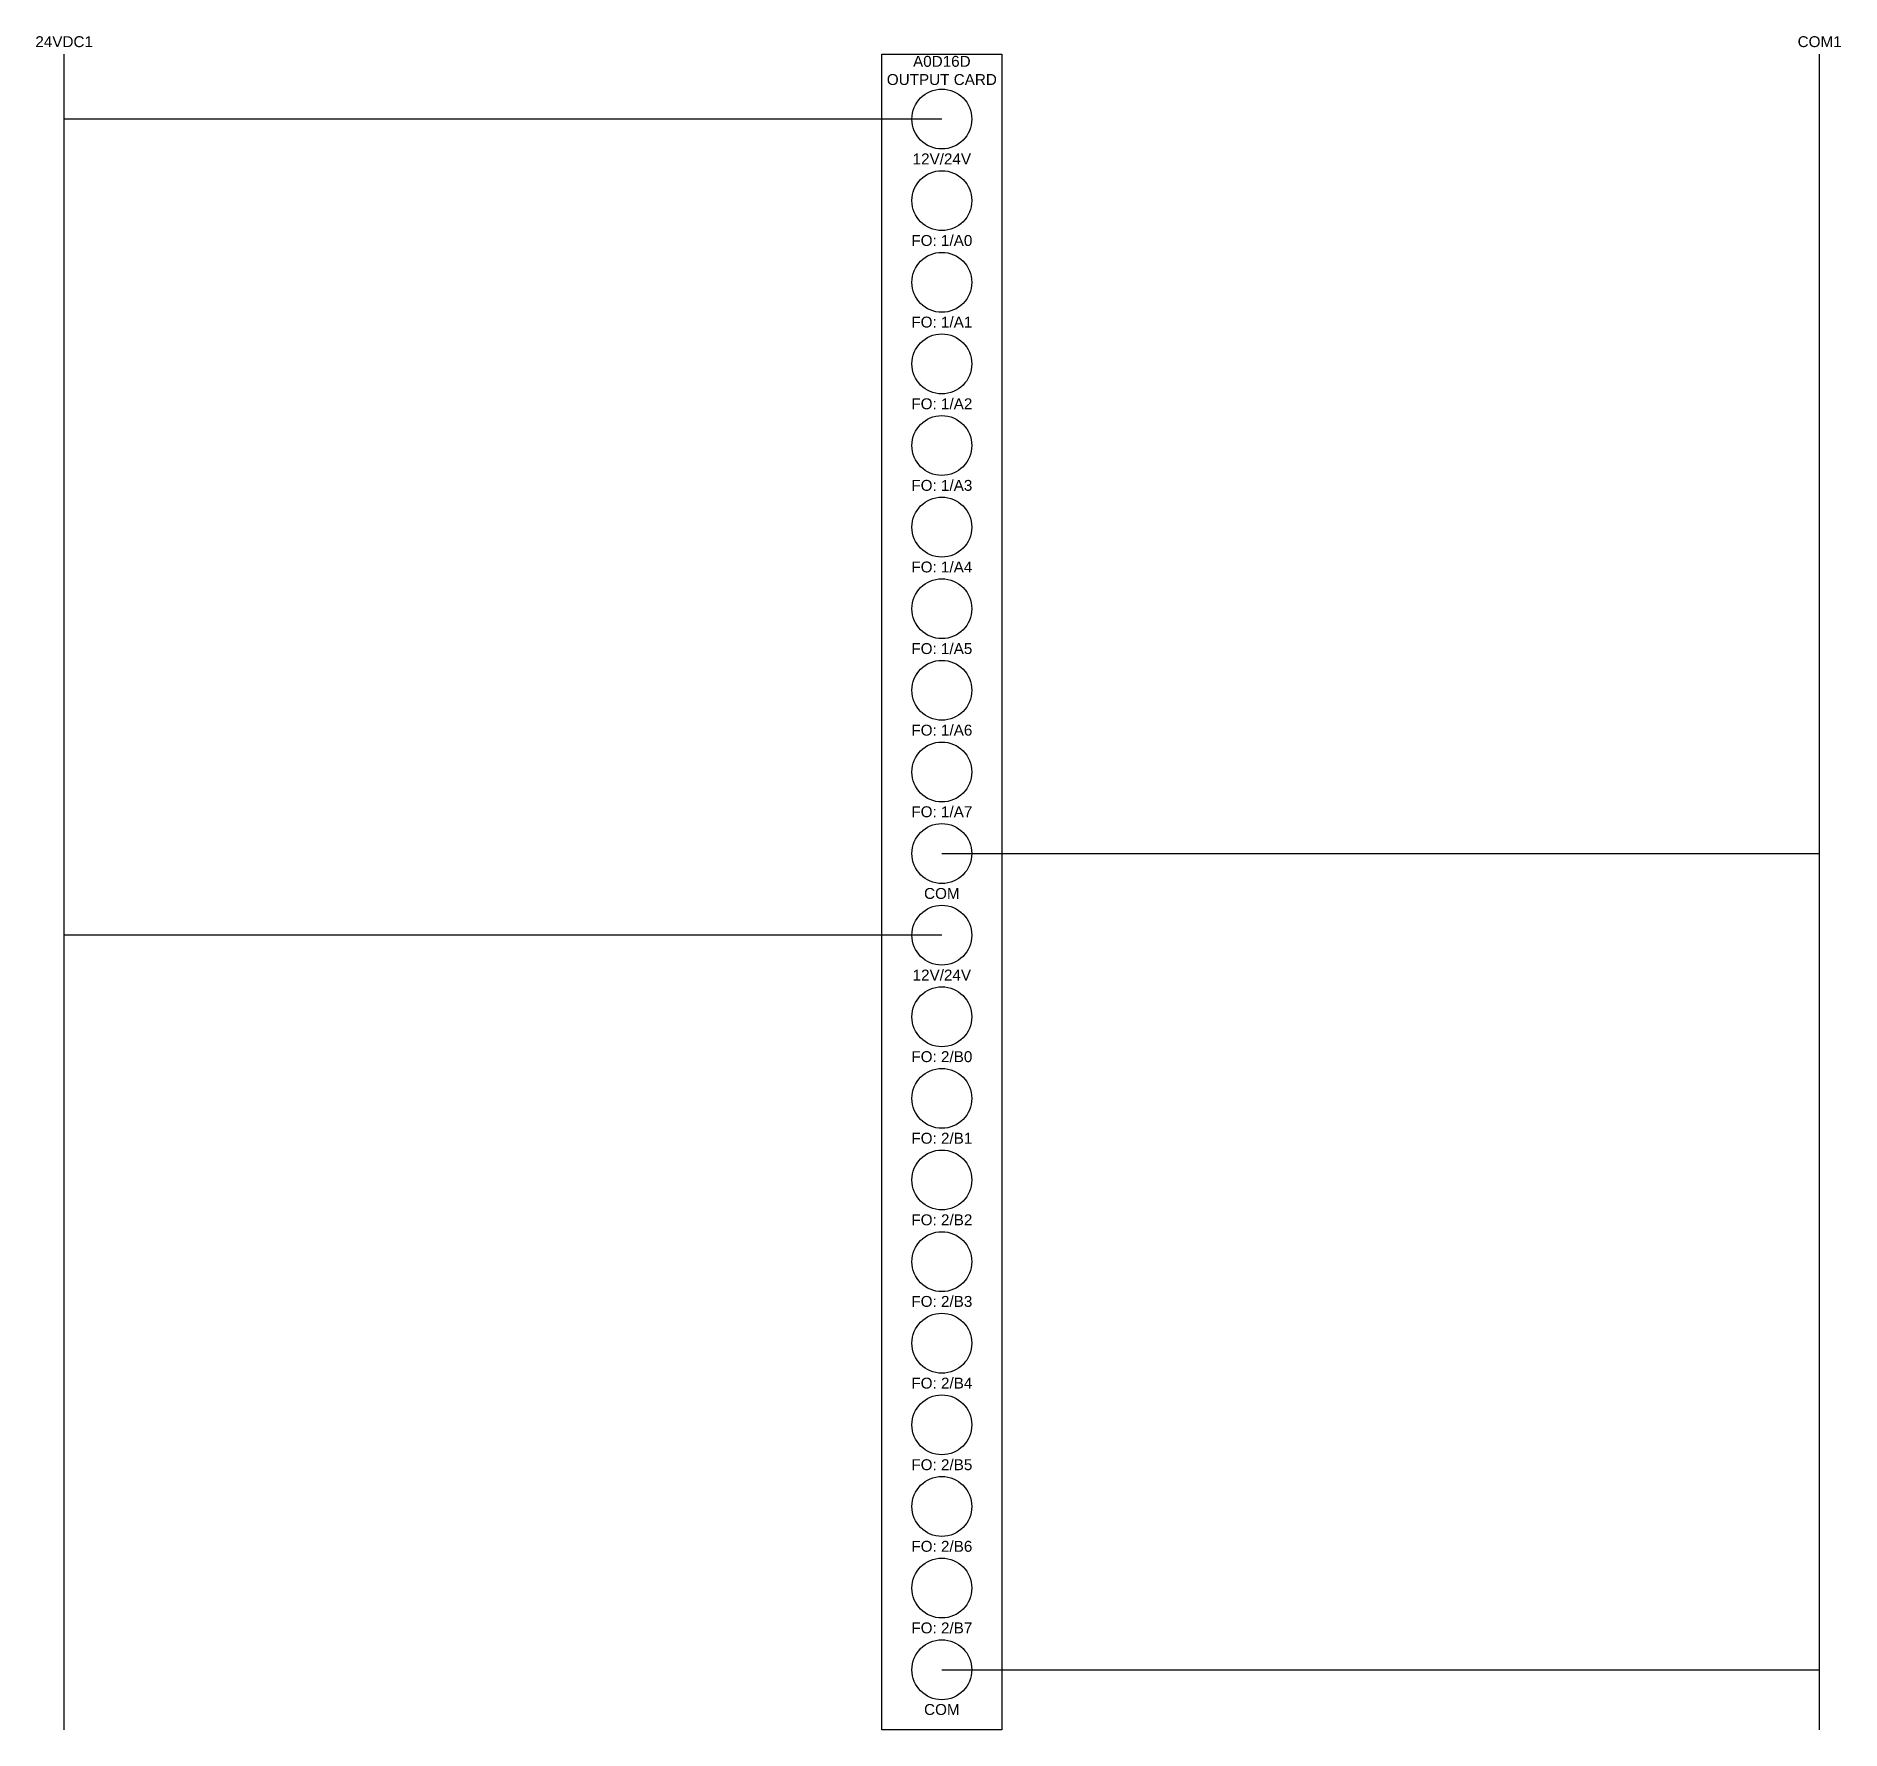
# Model space of a CAD drawing. Header units: inches. Extents: x 13.2 to 53.5, y 10.5 to 26.4.
# Drawn here: x 36.68 to 53.49, y 10.54 to 26.31 of the extents above; entities that cross this region are included whole.
import ezdxf

# ---------------------------------------------------------------- set-up
doc = ezdxf.new("R2010")
doc.units = ezdxf.units.IN
doc.header["$MEASUREMENT"] = 0
doc.styles.get("Standard").update_dxf_attribs({"font": 'arial.ttf'})

msp = doc.modelspace()

# ---------------------------------------------------------------- texts
at = {"attachment_point": 5}
for s, width, insert, char_height in [('24VDC1', 0.35526, (36.943, 26.262), 0.1016), ('COM1', 0.35526, (53.29, 26.262), 0.1016), ('A0D16D OUTPUT CARD', 1.13817, (45.116, 25.994), 0.10159), ('12V/24V', 0.35526, (45.116, 25.17), 0.1016), ('FO: 1/A0', 0.62951, (45.116, 24.41), 0.1016), ('FO: 1/A1', 0.55388, (45.116, 23.65), 0.1016), ('FO: 1/A2', 0.56009, (45.116, 22.889), 0.1016), ('FO: 1/A3', 0.61051, (45.116, 22.129), 0.1016), ('FO: 1/A4', 0.62941, (45.116, 21.369), 0.1016), ('FO: 1/A5', 0.61043, (45.116, 20.609), 0.1016), ('FO: 1/A6', 0.61673, (45.116, 19.849), 0.1016), ('FO: 1/A7', 0.64198, (45.116, 19.089), 0.1016), ('COM', 0.35526, (45.116, 18.328), 0.1016), ('12V/24V', 0.35526, (45.116, 17.568), 0.1016), ('FO: 2/B0', 0.60423, (45.116, 16.808), 0.1016), ('FO: 2/B1', 0.63574, (45.116, 16.048), 0.1016), ('FO: 2/B2', 0.73639, (45.116, 15.288), 0.1016), ('FO: 2/B3', 0.66116, (45.116, 14.528), 0.1016), ('FO: 2/B4', 0.62965, (45.116, 13.767), 0.1016), ('FO: 2/B5', 0.58553, (45.116, 13.007), 0.1016), ('FO: 2/B6', 0.73639, (45.116, 12.247), 0.1016), ('FO: 2/B7', 0.62335, (45.116, 11.487), 0.1016), ('COM', 0.35526, (45.116, 10.727), 0.1016)]:
    msp.add_mtext_dynamic_manual_height_columns(s, width=width, gutter_width=1, heights=[0], dxfattribs=dict(at, insert=insert, char_height=char_height))

# ---------------------------------------------------------------- linework, layer by layer
for p, q in [((36.943, 10.538), (36.943, 26.145)), ((44.558, 26.145), (45.675, 26.145)), ((44.558, 10.538), (44.558, 26.145)), ((45.675, 26.145), (45.675, 10.538)), ((53.29, 10.538), (53.29, 26.145)), ((45.116, 25.542), (36.943, 25.542)), ((45.116, 18.7), (53.29, 18.7)), ((45.116, 17.94), (36.943, 17.94)), ((45.116, 11.098), (53.29, 11.098)), ((45.675, 10.538), (44.558, 10.538))]:
    msp.add_line(p, q)
for centre in [(45.116, 25.542), (45.116, 24.782), (45.116, 24.021), (45.116, 23.261), (45.116, 22.501), (45.116, 21.741), (45.116, 20.981), (45.116, 20.221), (45.116, 19.46), (45.116, 18.7), (45.116, 17.94), (45.116, 17.18), (45.116, 16.42), (45.116, 15.66), (45.116, 14.899), (45.116, 14.139), (45.116, 13.379), (45.116, 12.619), (45.116, 11.859), (45.116, 11.098)]:
    msp.add_circle(centre, 0.279)

msp.set_redraw_order([(e.dxf.handle, doc.entitydb.next_handle()) for e in msp.query("TEXT MTEXT ATTDEF DIMENSION ARC_DIMENSION")])  # texts and dimensions are drawn at this point

doc.saveas('drawing.dxf')
